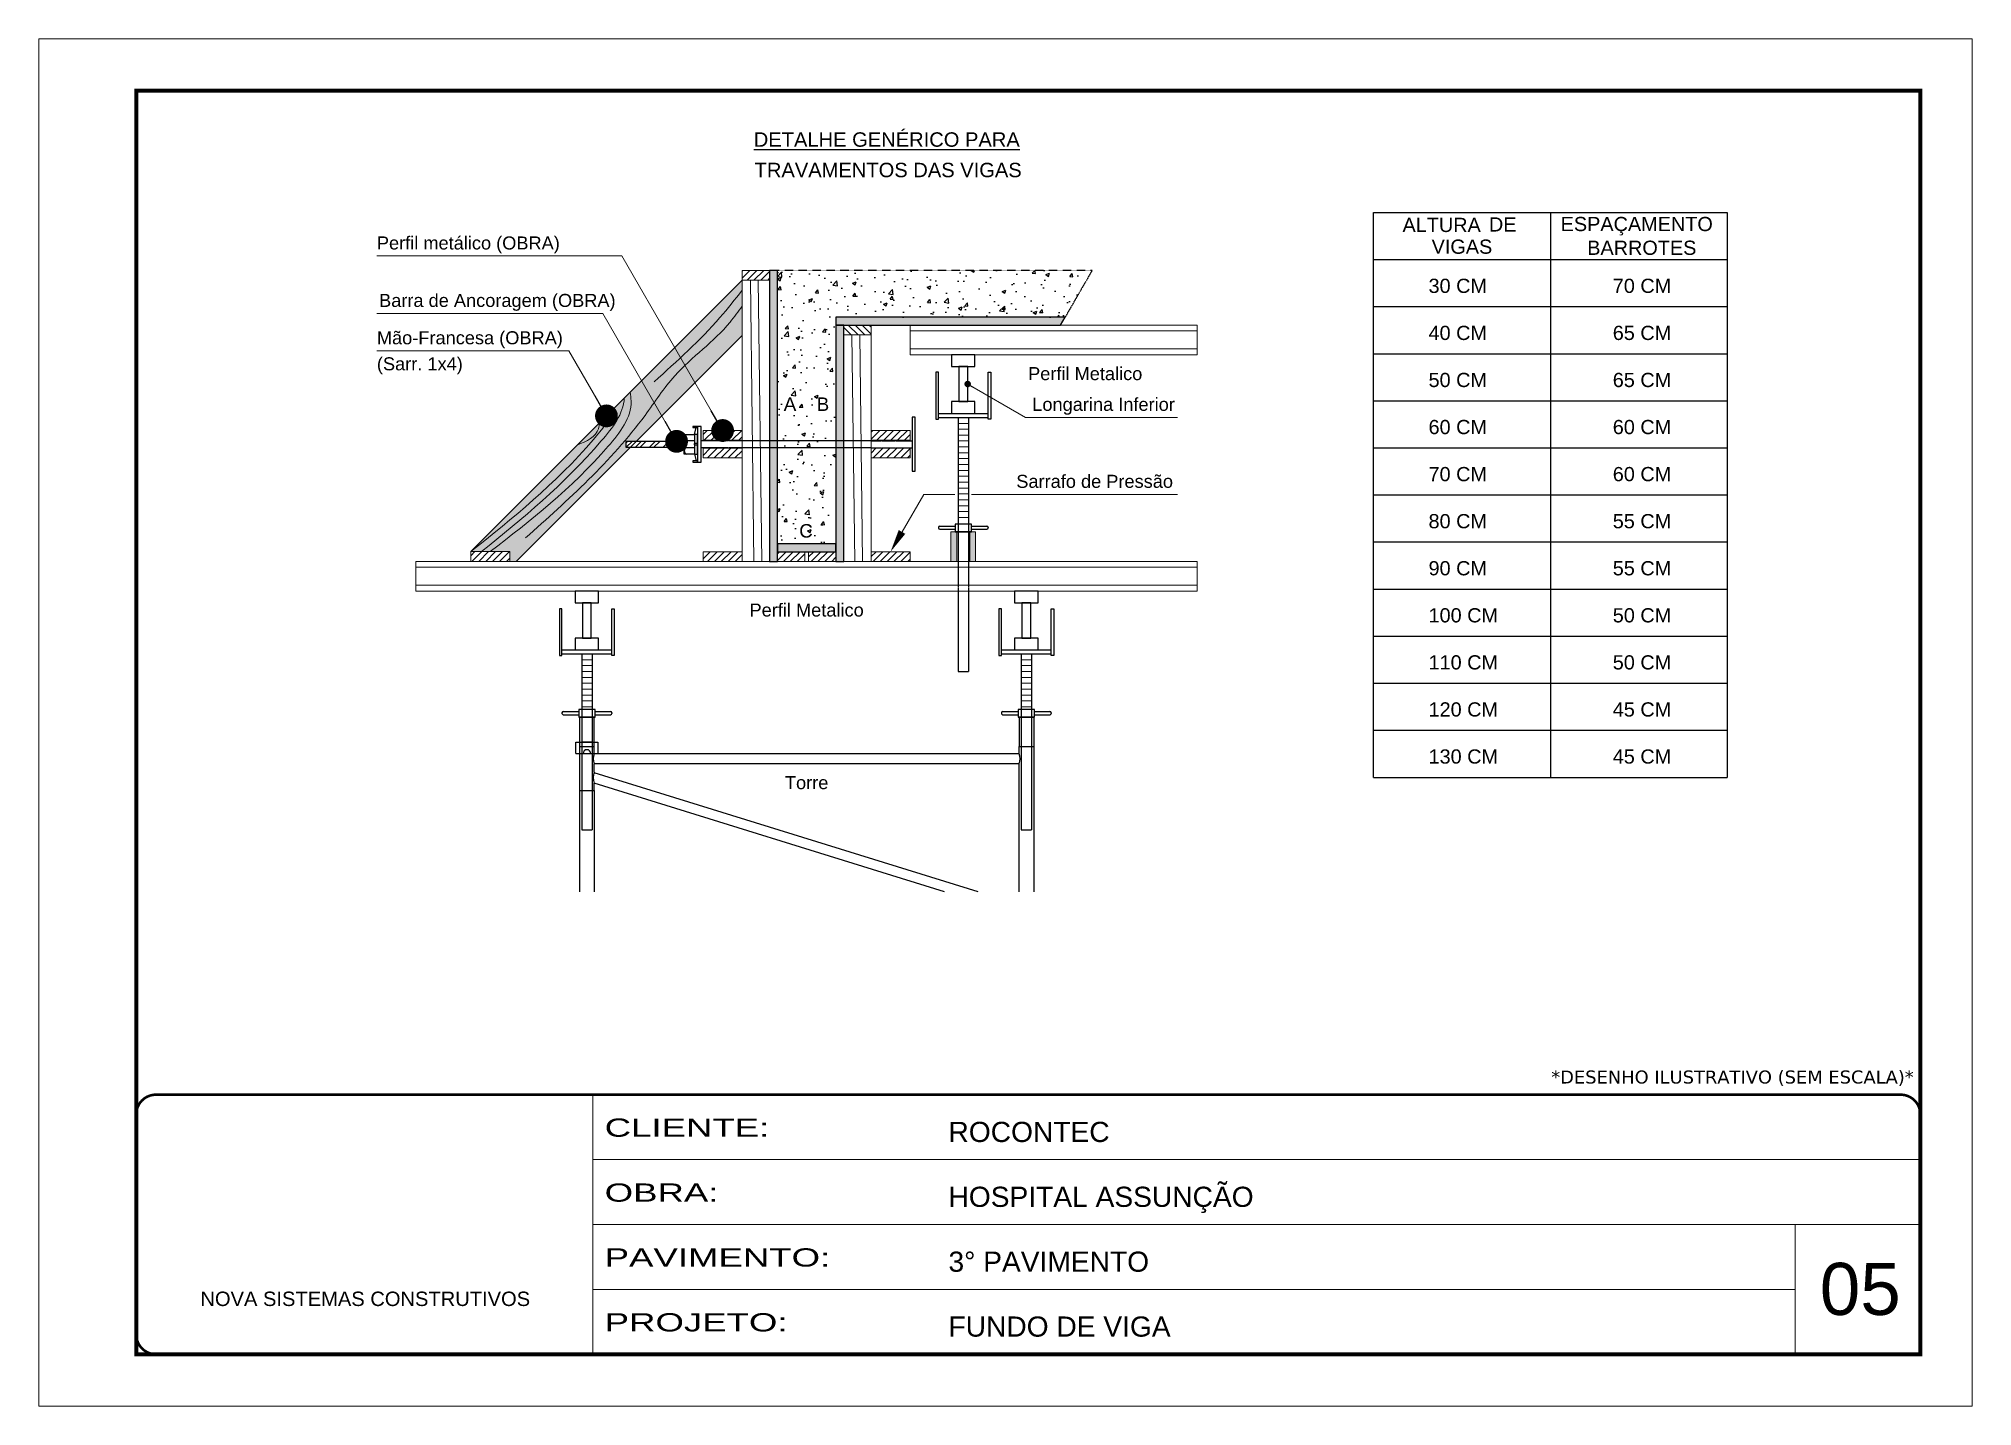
# Model space of a CAD drawing. Extents: x 2216 to 8470, y 226 to 4722.
# Drawn here: x 2216 to 3701, y 2523 to 3573 of the extents above; entities that cross this region are included whole.
import ezdxf
from ezdxf.enums import TextEntityAlignment as Align

# ---------------------------------------------------------------- set-up
doc = ezdxf.new("R2010")
doc.units = 0
for name, pattern in [('CONTINUO', [0]), ('DASHED', [0.75, 0.5, -0.25]), ('HIDDEN', [0.375, 0.25, -0.125])]:
    doc.linetypes.add(name, pattern=pattern)
doc.layers.add('BARRA DE ANCORAGEM', color=251, linetype='Continuous')
doc.layers.add('GARFOS', color=7, linetype='Continuous')
for name, color, linetype, lineweight in [('CARIMBO', 255, 'Continuous', 9), ('CONCRETO', 251, 'Continuous', 25), ('Demarcação 1', 251, 'Continuous', 9), ('Escoras', 2, 'Continuous', 25), ('Folhas', 255, 'Continuous', 9), ('Forcador', 251, 'Continuous', 25), ('Hachura', 251, 'Continuous', 9), ('Madeira', 126, 'Continuous', 18), ('Perfil Metálico', 224, 'Continuous', 18), ('SARRAFO DE PRESSAO', 251, 'DASHED', 9)]:
    doc.layers.add(name, color=color, linetype=linetype, lineweight=lineweight)
doc.layers.add('Demarcação 2', color=254, linetype='Continuous', lineweight=9, true_color=0xe0e0e0)
doc.styles.add('ARIAL', font='arial.ttf')
doc.styles.get("Standard").update_dxf_attribs({"font": 'arial.ttf'})
doc.styles.add('stylellllll', font='verdana.ttf', dxfattribs={"height": 2})
doc.styles.add('Tecnologia', font='')
doc.styles.get('Tecnologia').set_extended_font_data('Forgotten Futurist')
doc.dimstyles.new('3x', dxfattribs={"dimtxt": 10, "dimasz": 5, "dimexe": 7, "dimexo": 5, "dimgap": 4, "dimtad": 1, "dimdec": 4, "dimlfac": 0.3333333333333333, "dimdsep": 46, "dimtxsty": 'Standard', "dimblk": 'DOT', "dimcen": 0.09, "dimclrd": 1, "dimclre": 1, "dimclrt": 2, "dimadec": 0, "dimazin": 2, "dimtfac": 1, "dimtdec": 4, "dimtmove": 0, "dimatfit": 3, "dimldrblk": 'DOT', "dimfxl": 1, "dimtolj": 1, "dimtzin": 0, "dimlwd": 9, "dimlwe": 9, "dimarcsym": 0})
pattern_1 = [(45, (-2524.559175782572, 9112.80815143234), (-2.651650429449553, 2.651650429449553), [])]

msp = doc.modelspace()

# ---------------------------------------------------------------- texts
at = {"color": 0, "linetype": 'Continuous', "ltscale": 5, "style": 'ARIAL'}
for s, p in [('%%UDETALHE GENÉRICO PARA', (2867.509486351137, 3490.293018142982)), ('TRAVAMENTOS DAS VIGAS', (2868.580215117578, 3466.900714238697))]:
    msp.add_text(s, height=11.0592, dxfattribs=at).set_placement(p, align=Align.CENTER)
at = {"layer": 'CARIMBO', "style": 'ARIAL'}
for s, height, p in [('Perfil metálico (OBRA)', 10, (2475.926056179222, 3411.405704529976)), ('Barra de Ancoragem (OBRA)', 10, (2477.604258446696, 3367.288996523645)), ('Mão-Francesa (OBRA)', 10, (2475.926056179222, 3338.622240652176)), ('Longarina Inferior', 10, (2979.253464210666, 3287.513959806447)), ('Sarrafo de Pressão', 10, (2966.975238343646, 3228.401609150866)), ('05', 40, (3584.045395383004, 2593.390026694591))]:
    msp.add_text(s, height=height, dxfattribs=at).set_placement(p)
msp.add_text('(Sarr. 1x4)', height=10, dxfattribs=at).set_placement((2475.926056179222, 3328.622240652176), align=Align.TOP_LEFT)
for s, p in [('Perfil Metalico', (3019.901977133505, 3316.097965541345)), ('Perfil Metalico', (2805.962425435373, 3134.597965541345)), ('Torre', (2805.962425436043, 3002.072965541336))]:
    msp.add_text(s, height=10, dxfattribs=at).set_placement(p, align=Align.MIDDLE_CENTER)
at = {"layer": 'CARIMBO', "color": 0, "linetype": 'Continuous', "style": 'ARIAL'}
for s, p in [('A', (2793.172460906066, 3292.643528775776)), ('B', (2818.462425435373, 3292.643528775776)), ('C', (2805.502452989666, 3195.393528775783))]:
    msp.add_text(s, height=10.36799999896216, dxfattribs=at).set_placement(p, align=Align.MIDDLE_CENTER)
at = {"layer": 'CARIMBO', "style": 'stylellllll'}
msp.add_text('*DESENHO ILUSTRATIVO (SEM ESCALA)*', height=10, dxfattribs=at).set_placement((3656.185153157134, 2771.06480687428), align=Align.RIGHT)
at = {"layer": 'GARFOS', "color": 2, "ltscale": 1.5}
for s, p in [('ALTURA   ', (3263.580955303976, 3424.812840459525)), ('DE', (3329.972201087196, 3425.197543306544)), ('ESPAÇAMENTO', (3385.029395598544, 3425.508051460243)), ('VIGAS', (3285.937943106696, 3408.118460926437)), ('BARROTES', (3405.437469347035, 3407.274916577391)), ('30 CM', (3283.579019184141, 3378.044590778378)), ('70 CM', (3425.053010902517, 3378.044590778378)), ('40 CM', (3283.579019184141, 3341.908524924735)), ('65 CM', (3425.053010902517, 3341.908524924735)), ('50 CM', (3283.579019184141, 3305.772459071055)), ('65 CM', (3425.053010902517, 3305.772459071055)), ('60 CM', (3283.579019184141, 3269.636393217397)), ('60 CM', (3425.053010902517, 3269.636393217397)), ('70 CM', (3283.579019184141, 3233.50032736374)), ('60 CM', (3425.053010902517, 3233.50032736374)), ('80 CM', (3283.579019184141, 3197.364261510075)), ('55 CM', (3425.053010902517, 3197.364261510075)), ('90 CM', (3283.579019184141, 3161.22819565641)), ('55 CM', (3425.053010902517, 3161.22819565641)), ('100 CM', (3283.579019184141, 3125.092129802737)), ('50 CM', (3425.053010902517, 3125.092129802737)), ('110 CM', (3283.579019184141, 3088.956063949065)), ('50 CM', (3425.053010902517, 3088.956063949065)), ('120 CM', (3283.579019184141, 3052.819998095414)), ('45 CM', (3425.053010902517, 3052.819998095414)), ('130 CM', (3283.579019184141, 3016.683932241742)), ('45 CM', (3425.053010902517, 3016.683932241742))]:
    msp.add_text(s, height=10.91015625, dxfattribs=at).set_placement(p)

# ---------------------------------------------------------------- blocks, each defined once
blk = doc.blocks.new('9999999999')
at = {"color": 30, "linetype": 'CONTINUO'}
for p, q in [((98564.56196592061, 34230.20511460536), (98564.56196592061, 34429.44862801626)), ((98564.56196592061, 34379.63774966353), (99583.97835781069, 34379.63774966353)), ((98564.56196592061, 34329.82687131081), (99487.97835781069, 34329.82687131081)), ((99583.97835781069, 34329.82687131081), (99487.97835781069, 34329.82687131081)), ((99487.97835781069, 34329.82687131081), (99487.97835781069, 34230.20511460536)), ((98564.56196592061, 34280.01599295809), (99487.97835781069, 34280.01599295809))]:
    blk.add_line(p, q, dxfattribs=at)
at = {"color": 30, "linetype": 'CONTINUO', "const_width": 2}
blk.add_lwpolyline([(99583.97835781069, 34230.20511460536), (99583.97835781069, 34414.44862801626, 0.4142135623730951), (99568.97835781069, 34429.44862801626), (98228.97835781069, 34429.44862801626, 0.4142135623730951), (98213.97835781069, 34414.44862801626), (98213.97835781069, 34245.20511460536, 0.4142135623730951), (98228.97835781069, 34230.20511460536), (99583.97835781069, 34230.20511460536)], format="xyb", dxfattribs=at)
at = {"layer": 'Folhas'}
blk.add_lwpolyline([(98138.97835781069, 34190.20511460536), (99623.97835781069, 34190.20511460536), (99623.97835781069, 35240.20511460536), (98138.97835781069, 35240.20511460536)], close=True, dxfattribs=at)
at = {"layer": 'Folhas', "color": 30, "const_width": 3}
blk.add_lwpolyline([(98213.97835781069, 34230.20511460536), (99583.97835781069, 34230.20511460536), (99583.97835781069, 35200.20511460536), (98213.97835781069, 35200.20511460536)], close=True, dxfattribs=at)
at = {"color": 7, "linetype": 'Continuous', "ltscale": 5, "style": 'ARIAL'}
for s, height, p in [('ROCONTEC', 15.48288, (98837.6812528586, 34393.12953067552)), ('HOSPITAL ASSUNÇÃO', 15.48288, (98837.6812528586, 34343.3186523228)), ('3° PAVIMENTO', 15.48288, (98837.6812528586, 34293.50777397008)), ('NOVA SISTEMAS CONSTRUTIVOS', 11.0592, (98263.18703214588, 34267.21182737108)), ('FUNDO DE VIGA', 15.48288, (98837.6812528586, 34243.69689561735))]:
    blk.add_text(s, height=height, dxfattribs=at).set_placement(p)
at = {"layer": 'Folhas', "color": 7, "style": 'Tecnologia', "width": 1.5}
for s, p in [('CLIENTE:', (98573.65419061291, 34397.16605924374)), ('OBRA:', (98573.65419061291, 34347.31415840245)), ('PAVIMENTO:', (98573.65419061291, 34297.50328004972)), ('PROJETO:', (98573.65419061291, 34247.692401697))]:
    blk.add_text(s, height=14, dxfattribs=at).set_placement(p)
blk = doc.blocks.new('HT20CT')
at = {"layer": 'Forcador'}
for points in [[(-4, 16), (-4, 20), (4, 20), (4, 16)], [(-1.5, 4), (-1.5, 16), (1.5, 16), (1.5, 4)], [(-4, 0), (-4, 4), (4, 4), (4, 0)]]:
    blk.add_lwpolyline(points, close=True, dxfattribs=at)
blk = doc.blocks.new('_Dot')
at = {"color": 0, "linetype": 'ByBlock', "lineweight": -2}
blk.add_line((-0.5, 0), (-1, 0), dxfattribs=at)
at = {"color": 0, "linetype": 'ByBlock', "const_width": 0.5}
blk.add_lwpolyline([(-0.25, 0, 1), (0.25, 0, 1)], format="xyb", close=True, dxfattribs=at)

# ---------------------------------------------------------------- hatches: boundary and pattern name
at = {"layer": 'CONCRETO', "linetype": 'DASHED', "ltscale": 0.3}
h = msp.add_hatch(dxfattribs=at)
h.set_pattern_fill('AR-CONC', color=256, scale=4, style=0)
h.set_pattern_definition([(49.99999999999999, (-45883.55346778102, -4557.53326406079), (28.69040730403014, -2.510085399303804), [3, -33]), (355, (-45883.55346778102, -4557.53326406079), (-5.55005334452, 30.08768534800047), [2.4, -26.4]), (100.4514, (-45881.16260058104, -4557.742437660791), (23.14037526856086, 27.57758168243814), [2.549607599999977, -28.04568447999981]), (46.18420000000001, (-45883.55346778102, -4549.53326406079), (42.68964194502578, -6.620760573160723), [4.499999999999972, -49.49999999999978]), (96.63559999999997, (-45879.99599798102, -4550.084996340791), (37.38650822194813, 38.96471483601767), [3.824411519999986, -42.06851999999978]), (351.1842, (-45883.55346778102, -4549.53326406079), (37.38647780534509, 38.96474403701298), [3.6, -39.6]), (21, (-45879.55346778102, -4551.53326406079), (23.87628208473847, -16.10475562661355), [3, -33]), (326.0000000000001, (-45879.55346778102, -4551.53326406079), (9.732613276863269, 29.00600180187412), [2.4, -26.4]), (71.4514, (-45877.56377846104, -4552.875328300792), (33.6089051432596, 12.9012198683981), [2.5496076, -28.04568448]), (37.5, (-45883.55346778102, -4557.53326406079), (0.4863942126916267, 13.31575415325246), [0, -26.08, 0, -26.8, 0, -26.5]), (7.5, (-45883.55346778102, -4557.53326406079), (10.52278149768594, 15.77646847529441), [0, -15.28, 0, -25.48, 0, -10.1]), (327.5, (-45892.473467781, -4557.53326406079), (21.35289744689636, -0.902194869375192), [0, -10, 0, -31.2, 0, -41.4]), (317.5, (-45896.473467781, -4557.53326406079), (23.32744677369545, 4.004199293292706), [0, -13, 0, -20.72, 0, -29.4])])
h.paths.add_polyline_path([(2783.462425435373, 3395.393528775769), (2783.462425435373, 3185.393528775783), (2828.462425435373, 3185.393528775783), (2828.462425435402, 3359.393528775776), (3004.456479670251, 3359.393528775762), (3025.241089361054, 3395.393528775769)])
h.paths.add_polyline_path([(2811.040040715805, 3284.867528776557), (2825.884810154941, 3284.867528776557), (2825.884810154941, 3300.419528774996), (2811.040040715805, 3300.419528774996)], flags=24)
h.paths.add_polyline_path([(2785.728859269704, 3284.867528776557), (2800.616062542457, 3284.867528776557), (2800.616062542457, 3300.419528774996), (2785.728859269704, 3300.419528774996)], flags=24)
h.paths.add_polyline_path([(2797.592079184197, 3187.352317316834), (2813.412826795164, 3187.352317316834), (2813.412826795164, 3203.434740234732), (2797.592079184197, 3203.434740234732)], flags=24)
at = {"layer": 'Demarcação 1'}
for points in [[(2783.462425435373, 3395.393528775769), (2777.462425435373, 3395.393528775769), (2777.462425435373, 3171.893528775783), (2783.462425435373, 3171.893528775783)], [(3004.456479670251, 3359.393528775762), (2828.462425435402, 3359.393528775762), (2828.462425435402, 3353.393528775776), (3000.992378055122, 3353.393528775776)], [(2834.462425435373, 3353.393528775776), (2828.462425435373, 3353.393528775776), (2828.462425435373, 3171.893528775783), (2834.462425435373, 3171.893528775783)], [(2828.462425435373, 3185.393528775783), (2783.462425435373, 3185.393528775783), (2783.462425435373, 3179.393528775783), (2828.462425435373, 3179.393528775783)]]:
    msp.add_hatch(color=256, dxfattribs=at).paths.add_polyline_path(points)
at = {"layer": 'Demarcação 2'}
msp.add_hatch(color=256, dxfattribs=at).paths.add_polyline_path([(2756.462425435402, 3345.467121904576), (2756.462425435402, 3387.893528775769), (2547.979338939626, 3179.410442280021), (2578.046992956868, 3179.410442280021), (2578.046992956868, 3171.893528775783), (2582.888832306581, 3171.893528775783), (2670.679581922919, 3259.684278392115), (2667.006131448991, 3259.684278392115), (2667.006131448991, 3264.10277915951), (2675.098082690329, 3264.10277915951)])
at = {"layer": 'Hachura'}
h = msp.add_hatch(dxfattribs=at)
h.set_pattern_fill('ANSI31', color=256, scale=30, style=0)
h.set_pattern_definition(pattern_1)
h.paths.add_polyline_path([(2756.462425435402, 3395.393528775769), (2777.462425435373, 3395.393528775769), (2777.462425435373, 3387.893528775769), (2756.462425435402, 3387.893528775769)])
h = msp.add_hatch(dxfattribs=at)
h.set_pattern_fill('ANSI31', color=256, scale=30, style=0)
h.set_pattern_definition([(135, (10317.35186458714, 7668.503209052933), (2.651650429449553, 2.651650429449553), [])])
h.paths.add_polyline_path([(2834.462425435373, 3353.393528775776), (2855.462425435373, 3353.393528775776), (2855.462425435373, 3345.893528775776), (2834.462425435373, 3345.893528775776)])
h = msp.add_hatch(dxfattribs=at)
h.set_pattern_fill('ANSI31', color=256, scale=30, style=0)
h.set_pattern_definition(pattern_1)
h.paths.add_polyline_path([(2756.462425435402, 3264.900294177516), (2756.462425435402, 3272.417207681754), (2726.39477141816, 3272.417207681754), (2726.39477141816, 3264.900294177516)])
h = msp.add_hatch(dxfattribs=at)
h.set_pattern_fill('ANSI31', color=256, scale=30, style=0)
h.set_pattern_definition(pattern_1)
h.paths.add_polyline_path([(2885.530079452587, 3264.900294177524), (2885.530079452587, 3272.417207681762), (2855.462425435344, 3272.417207681762), (2855.462425435344, 3264.900294177524)])
h = msp.add_hatch(dxfattribs=at)
h.set_pattern_fill('ANSI32', color=256, scale=20, angle=90, style=0)
h.set_pattern_definition([(45.00000000000001, (11323.53380393584, -5712.435982644676), (5.303300858899107, -5.303300858899106), []), (45.00000000000001, (11323.53380393584, -5708.900448744675), (5.303300858899107, -5.303300858899106), [])])
h.paths.add_polyline_path([(2667.006131448991, 3259.684278392115), (2667.006131448991, 3264.102779159517), (2712.006131449049, 3264.102779159517), (2712.006131449049, 3259.684278392115)])
h = msp.add_hatch(dxfattribs=at)
h.set_pattern_fill('ANSI31', color=256, scale=30, style=0)
h.set_pattern_definition(pattern_1)
h.paths.add_polyline_path([(2726.39477141816, 3251.369849869791), (2756.462425435402, 3251.369849869791), (2756.462425435402, 3258.886763374029), (2726.39477141816, 3258.886763374029)])
h = msp.add_hatch(dxfattribs=at)
h.set_pattern_fill('ANSI31', color=256, scale=30, style=0)
h.set_pattern_definition(pattern_1)
h.paths.add_polyline_path([(2855.462425435344, 3251.369849869798), (2885.530079452587, 3251.369849869798), (2885.530079452587, 3258.886763374036), (2855.462425435344, 3258.886763374036)])
h = msp.add_hatch(dxfattribs=at)
h.set_pattern_fill('ANSI31', color=256, scale=30, style=0)
h.set_pattern_definition([(45, (-2702.974608261106, 9019.8013860306), (-2.651650429449553, 2.651650429449553), [])])
h.paths.add_polyline_path([(2578.046992956868, 3171.893528775783), (2578.046992956868, 3179.410442280021), (2547.979338939626, 3179.410442280021), (2547.979338939626, 3171.893528775783)])
h = msp.add_hatch(dxfattribs=at)
h.set_pattern_fill('ANSI31', color=256, scale=30, style=0)
h.set_pattern_definition(pattern_1)
h.paths.add_polyline_path([(2726.462425435402, 3171.893528775783), (2756.462425435402, 3171.893528775783), (2756.462425435402, 3179.393528775783), (2726.462425435402, 3179.393528775783)])
h = msp.add_hatch(dxfattribs=at)
h.set_pattern_fill('ANSI31', color=256, scale=30, style=0)
h.set_pattern_definition(pattern_1)
h.paths.add_polyline_path([(2783.462425435373, 3179.393528775783), (2804.462425435344, 3179.393528775783), (2804.462425435344, 3171.893528775783), (2783.462425435373, 3171.893528775783)])
h = msp.add_hatch(dxfattribs=at)
h.set_pattern_fill('ANSI31', color=256, scale=30, style=0)
h.set_pattern_definition(pattern_1)
h.paths.add_polyline_path([(2828.462425435373, 3171.893528775783), (2828.462425435373, 3179.393528775783), (2807.462425435402, 3179.393528775783), (2807.462425435402, 3171.893528775783)])
h = msp.add_hatch(dxfattribs=at)
h.set_pattern_fill('ANSI31', color=256, scale=30, style=0)
h.set_pattern_definition(pattern_1)
h.paths.add_polyline_path([(2885.462425435344, 3179.393528775783), (2855.462425435344, 3179.393528775783), (2855.462425435344, 3171.893528775783), (2885.462425435344, 3171.893528775783)])
at = {"layer": 'Perfil Metálico'}
for points in [[(2916.822908860257, 3171.893528775783), (2921.322908860257, 3171.893528775783), (2921.322908860257, 3194.693528775786), (2916.822908860257, 3194.693528775786)], [(2931.197908860257, 3171.893528775783), (2935.697908860257, 3171.893528775783), (2935.697908860257, 3194.693528775786), (2931.197908860257, 3194.693528775786)]]:
    msp.add_hatch(color=256, dxfattribs=at).paths.add_polyline_path(points)

# ---------------------------------------------------------------- linework, layer by layer
for points in [[(2783.462425435373, 3395.393528775769), (2777.462425435373, 3395.393528775769), (2777.462425435373, 3171.893528775783), (2783.462425435373, 3171.893528775783)], [(3004.456479670251, 3359.393528775762), (2828.462425435402, 3359.393528775762), (2828.462425435402, 3353.393528775776), (3000.992378055122, 3353.393528775776)], [(2834.462425435373, 3353.393528775776), (2828.462425435373, 3353.393528775776), (2828.462425435373, 3171.893528775783), (2834.462425435373, 3171.893528775783)], [(2828.462425435373, 3185.393528775783), (2783.462425435373, 3185.393528775783), (2783.462425435373, 3179.393528775783), (2828.462425435373, 3179.393528775783)]]:
    msp.add_lwpolyline(points, close=True)
at = {"layer": 'BARRA DE ANCORAGEM'}
for p, q in [((2719.890513736759, 3269.404980080361), (2721.054659378748, 3274.707181001241)), ((2722.219530432634, 3275.590881154718), (2722.219530432634, 3248.196176396878)), ((2719.890513736759, 3254.382077471228), (2721.054659378748, 3249.079876550355)), ((2855.454056117717, 3264.557073316302), (2756.462425435402, 3264.557073316295)), ((2855.454056117717, 3259.229984235257), (2756.462425435402, 3259.229984235257))]:
    msp.add_line(p, q, dxfattribs=at)
at = {"layer": 'BARRA DE ANCORAGEM', "linetype": 'HIDDEN'}
for p, q in [((2756.462425435402, 3264.557073316295), (2724.89477141816, 3264.557073316295)), ((2756.462425435402, 3259.229984235257), (2724.89477141816, 3259.229984235257)), ((2855.454056117717, 3264.557073316302), (2887.030079452587, 3264.557073316302)), ((2855.454056117717, 3259.229984235257), (2887.030079452587, 3259.229984235257))]:
    msp.add_line(p, q, dxfattribs=at)
at = {"layer": 'BARRA DE ANCORAGEM', "flags": 128}
for points in [[(2889.429898901293, 3241.091058586897), (2889.429898901293, 3282.695998964677), (2887.030079452587, 3282.695998964662), (2887.030079452587, 3241.091058586897)], [(2722.219530432576, 3275.590881154733), (2718.660589293522, 3275.590881154667), (2718.660589293522, 3274.707181001241), (2722.219530432576, 3274.707181001241)], [(2722.219530432576, 3269.404980080361), (2719.890513736759, 3269.404980080361), (2719.890513736759, 3254.382077471228), (2722.219530432576, 3254.382077471228)], [(2724.89477141816, 3248.196176396856), (2724.89477141816, 3275.590881154733), (2722.219530432576, 3275.590881154733), (2722.219530432576, 3248.196176396856)], [(2712.006131449049, 3264.102779159517), (2667.006131448991, 3264.10277915951), (2667.006131448991, 3259.684278392115), (2712.006131449049, 3259.684278392115)], [(2722.219530432576, 3249.079876550348), (2718.660589293522, 3249.079876550348), (2718.660589293522, 3248.196176396856), (2722.219530432576, 3248.196176396856)]]:
    msp.add_lwpolyline(points, close=True, dxfattribs=at)
for points in [[(2719.890513736759, 3264.544629236231), (2713.77353175596, 3264.544629236231, -0.7297960342994486), (2713.77353175596, 3269.404980080361, -0.7297960342994486)], [(2719.890513736759, 3259.242428315351), (2713.77353175596, 3259.242428315351, -0.6666666666662623), (2713.77353175596, 3264.544629236231, -0.6666666666662623)]]:
    msp.add_lwpolyline(points, format="xyb", dxfattribs=at)
for points in [[(2719.890513736759, 3254.382077471228), (2712.006131448991, 3254.382077471228), (2712.006131448991, 3269.404980080361), (2719.890513736759, 3269.404980080361)], [(2719.890513736759, 3261.451678699085), (2722.219530432576, 3261.451678699085), (2722.219530432576, 3262.335378852548), (2719.890513736759, 3262.335378852548), (2719.890513736759, 3261.451678699085), (2719.890513736759, 3262.335378852548)]]:
    msp.add_lwpolyline(points, dxfattribs=at)
at = {"layer": 'BARRA DE ANCORAGEM'}
msp.add_arc((2714.551734477606, 3256.812252893307), 2.551735107341757, 107.7563605990269, 252.2436393991144, dxfattribs=at)
at = {"layer": 'CONCRETO', "linetype": 'DASHED', "ltscale": 0.3}
for p, q in [((3025.241089361083, 3395.393528775769), (2783.462425435373, 3395.393528775769)), ((3025.241089361083, 3395.393528775776), (3004.456479670251, 3359.393528775762))]:
    msp.add_line(p, q, dxfattribs=at)
at = {"layer": 'Escoras'}
for p, q in [((2931.885408860257, 3194.693528775786), (2920.635408860257, 3194.693528775786)), ((2631.587425435984, 3052.343528775941), (2631.587425435984, 2918.249341860769)), ((2642.837425435373, 3052.343528775941), (2631.587425435373, 3052.343528775941)), ((2642.837425435373, 3029.843528775941), (2642.837425435373, 3052.343528775941)), ((2980.337425435373, 3052.343528775773), (2969.087425435373, 3052.343528775773)), ((2969.087425435373, 3052.343528775773), (2969.087425435373, 3029.843528775773)), ((2980.337425435984, 3052.343528775773), (2980.337425435984, 2918.249341860769)), ((2628.774925435373, 3033.218528775948), (2645.649925435373, 3033.218528775948)), ((2628.774925435373, 3024.443528775954), (2628.774925435373, 3033.218528775948)), ((2631.587425435373, 3029.843528775773), (2642.837425435373, 3029.843528775773)), ((2641.149925435373, 3033.196074006961), (2633.274925435373, 3033.196074006961)), ((2642.837425435373, 3024.218528775773), (2642.837425435373, 3029.843528775773)), ((2645.649925435373, 3033.218528775948), (2645.649925435373, 3024.443528775939)), ((2969.087425435373, 3029.843528775773), (2980.337425435373, 3029.843528775773)), ((2969.087425435373, 3024.218528775773), (2969.087425435373, 3029.843528775773)), ((2628.774925435373, 3024.443528775954), (2634.287425435356, 3024.443528775954)), ((2641.149925435373, 3024.163074006951), (2633.274925435373, 3024.163074006951)), ((2640.137425435362, 3024.443528775954), (2645.649925435373, 3024.443528775954)), ((2969.087425435373, 3024.218528775773), (2642.837425435373, 3024.218528775773)), ((2969.087425436683, 3016.568528775764), (2642.837425435373, 3016.568528775764)), ((2642.837425434471, 3010.213322071095), (2642.837425435373, 3016.568528775764)), ((2969.087425435373, 2918.249341860769), (2969.087425435373, 3016.568528775626)), ((2937.603479344867, 2918.249341860776), (2642.837425435373, 3009.728462043682)), ((2911.793694379772, 2918.249341860776), (2642.837425435373, 3001.718528778298)), ((2642.837425435373, 2996.093528775773), (2642.837425435373, 3001.718528778298)), ((2631.587425435373, 2996.093528775773), (2642.837425435373, 2996.093528775773)), ((2642.837425435373, 2996.093528775773), (2642.837425435373, 2918.249341860769))]:
    msp.add_line(p, q, dxfattribs=at)
for centre, radius, start, end in [((2637.212425435373, 3024.443528775954), 2.925, 0, 180), ((2650.407034180946, 3020.393528776897), 8.481132092454251, 153.1920676134327, 206.8079323891775), ((2961.517816689801, 3020.393528776897), 8.481132092454251, 333.1920676108226, 26.80793238656736), ((2652.248992743353, 3005.965925426294), 10.32559816562314, 155.7105643694458, 204.2894356477346)]:
    msp.add_arc(centre, radius, start, end, dxfattribs=at)
at = {"layer": 'Forcador', "linetype": 'Continuous'}
for p, q in [((2907.135408860257, 3285.593550543008), (2945.385408860257, 3285.593550543008)), ((2907.135408860257, 3282.443550543014), (2945.385408860257, 3282.443550543014)), ((2922.322908860257, 3282.443550543014), (2922.322908860257, 3171.893528775783)), ((2930.197908860257, 3282.443550543014), (2930.197908860257, 3171.893528775783)), ((2907.135408860257, 3198.068528775794), (2907.135408860257, 3197.618528775789)), ((2908.147908860268, 3199.081028775791), (2919.960408860268, 3199.081028775791)), ((2908.147908860268, 3196.606028775799), (2919.960408860268, 3196.606028775785)), ((2932.560408860274, 3199.081028775791), (2944.372908860274, 3199.081028775791)), ((2932.560408860274, 3196.606028775785), (2944.372908860274, 3196.606028775785)), ((2945.385408860257, 3198.068528775794), (2945.385408860257, 3197.618528775789)), ((2922.322908860257, 3149.09352877578), (2922.322908860257, 3087.443550543014)), ((2930.197908860257, 3149.09352877578), (2930.197908860257, 3087.443550543014)), ((2618.087425435373, 3104.093550543183), (2656.337425435373, 3104.093550543183)), ((2955.587425435373, 3104.093550543023), (2993.837425435373, 3104.093550543023)), ((2618.087425435373, 3100.943550543174), (2656.337425435373, 3100.943550543174)), ((2633.274925435373, 3100.943550543174), (2633.274925435373, 2965.943550543174)), ((2641.149925435373, 3100.943550543174), (2641.149925435373, 2965.943550543174)), ((2955.587425435373, 3100.943550543021), (2993.837425435373, 3100.943550543021)), ((2970.774925435373, 3100.943550543021), (2970.774925435373, 2965.943550543021)), ((2978.649925435373, 3100.943550543021), (2978.649925435373, 2965.943550543021)), ((2922.322908860257, 3087.443550543014), (2930.197908860257, 3087.443550543014)), ((2618.087425435373, 3055.718528775948), (2618.087425435373, 3055.268528775943)), ((2619.099925435356, 3056.731028775952), (2630.912425435356, 3056.731028775952)), ((2619.099925435356, 3054.256028775954), (2630.912425435356, 3054.256028775939)), ((2643.512425435391, 3056.731028775952), (2655.324925435391, 3056.731028775952)), ((2643.512425435391, 3054.256028775939), (2655.324925435391, 3054.256028775939)), ((2656.337425435373, 3055.718528775948), (2656.337425435373, 3055.268528775943)), ((2955.587425435373, 3055.718528775788), (2955.587425435373, 3055.268528775783)), ((2956.599925435356, 3056.731028775778), (2968.412425435356, 3056.731028775778)), ((2956.599925435356, 3054.256028775786), (2968.412425435356, 3054.256028775779)), ((2981.012425435391, 3056.731028775778), (2992.824925435391, 3056.731028775778)), ((2981.012425435391, 3054.256028775779), (2992.824925435391, 3054.256028775779)), ((2993.837425435373, 3055.718528775788), (2993.837425435373, 3055.268528775783)), ((2633.274925435373, 2965.943550543174), (2641.149925435373, 2965.943550543174)), ((2970.774925435373, 2965.943550543021), (2978.649925435373, 2965.943550543021))]:
    msp.add_line(p, q, dxfattribs=at)
at = {"layer": 'Forcador', "linetype": 'HIDDEN'}
for p, q in [((2922.322908860257, 3171.893528775783), (2922.322908860257, 3149.09352877578)), ((2930.197908860257, 3171.893528775783), (2930.197908860257, 3149.09352877578))]:
    msp.add_line(p, q, dxfattribs=at)
at = {"layer": 'Forcador', "linetype": 'Continuous'}
for points in [[(2905.22290886028, 3317.093550543008), (2905.22290886028, 3281.093550543008), (2907.135408860257, 3281.093550543008), (2907.135408860257, 3317.093550543008)], [(2947.297908860263, 3317.093550543008), (2947.297908860263, 3281.093550543008), (2945.385408860257, 3281.093550543008), (2945.385408860257, 3317.093550543008)], [(2919.960408860268, 3200.543528775799), (2919.960408860268, 3194.693528775794), (2932.560408860274, 3194.693528775794), (2932.560408860274, 3200.543528775799)], [(2616.174925435367, 3135.593550543183), (2616.174925435367, 3099.593550543183), (2618.087425435373, 3099.593550543183), (2618.087425435373, 3135.593550543183)], [(2658.249925435379, 3135.593550543183), (2658.249925435379, 3099.593550543183), (2656.337425435373, 3099.593550543183), (2656.337425435373, 3135.593550543183)], [(2953.674925435367, 3135.593550543023), (2953.674925435367, 3099.593550543023), (2955.587425435373, 3099.593550543023), (2955.587425435373, 3135.593550543023)], [(2995.749925435379, 3135.593550543023), (2995.749925435379, 3099.593550543023), (2993.837425435373, 3099.593550543023), (2993.837425435373, 3135.593550543023)], [(2630.912425435356, 3058.193528775954), (2630.912425435356, 3052.343528775948), (2643.512425435391, 3052.343528775948), (2643.512425435391, 3058.193528775954)], [(2968.412425435356, 3058.193528775786), (2968.412425435356, 3052.343528775788), (2981.012425435391, 3052.343528775788), (2981.012425435391, 3058.193528775786)]]:
    msp.add_lwpolyline(points, close=True, dxfattribs=at)
for centre, start, end in [((2908.147908860268, 3198.068528775794), 90, 180), ((2908.147908860268, 3197.618528775789), 180, 270), ((2944.372908860274, 3198.068528775794), 0, 90), ((2944.372908860274, 3197.618528775789), 270, 0), ((2619.099925435356, 3055.718528775948), 90, 180), ((2619.099925435356, 3055.268528775943), 180, 270), ((2655.324925435391, 3055.718528775948), 0, 90), ((2655.324925435391, 3055.268528775943), 270, 0), ((2956.599925435356, 3055.718528775788), 90, 180), ((2956.599925435356, 3055.268528775783), 180, 270), ((2992.824925435391, 3055.718528775788), 0, 90), ((2992.824925435391, 3055.268528775783), 270, 0)]:
    msp.add_arc(centre, 1.0125, start, end, dxfattribs=at)
at = {"layer": 'GARFOS', "color": 2, "ltscale": 1.5}
for p, q in [((3241.383817882426, 3006.147665856368), (3241.383817882426, 3439.780456100349)), ((3241.383817882426, 3439.780456100349), (3512.925057789635, 3439.780456100349)), ((3377.154437836002, 3439.780456100349), (3377.154437836002, 3006.147665856368)), ((3512.925057789635, 3439.780456100349), (3512.925057789635, 3006.147665856368)), ((3241.383817882426, 3403.644390246677), (3512.925057789635, 3403.644390246677)), ((3241.383817882426, 3403.644390246677), (3512.925057789635, 3403.644390246677)), ((3241.383817882426, 3367.508324393033), (3512.925057789635, 3367.508324393033)), ((3241.383817882426, 3331.372258539354), (3512.925057789635, 3331.372258539354)), ((3241.383817882426, 3295.236192685696), (3512.925057789635, 3295.236192685696)), ((3241.383817882426, 3259.100126832024), (3512.925057789635, 3259.100126832024)), ((3241.383817882426, 3222.964060978373), (3512.925057789635, 3222.964060978373)), ((3241.383817882426, 3186.827995124708), (3512.925057789635, 3186.827995124708)), ((3241.383817882426, 3150.691929271036), (3512.925057789635, 3150.691929271036)), ((3241.383817882426, 3114.555863417363), (3512.925057789635, 3114.555863417363)), ((3241.383817882426, 3078.419797563691), (3512.925057789635, 3078.419797563691)), ((3241.383817882426, 3042.283731710019), (3512.925057789635, 3042.283731710019)), ((3241.383817882426, 3006.147665856368), (3512.925057789635, 3006.147665856368))]:
    msp.add_line(p, q, dxfattribs=at)
at = {"layer": 'Hachura'}
for p, q in [((2765.48745757205, 3171.893528775783), (2762.785881142747, 3387.893528775769)), ((2771.48745757205, 3171.893528775783), (2768.785881142747, 3387.893528775769)), ((2842.96215104414, 3171.893528775783), (2840.785881142747, 3345.893528775776)), ((2848.96215104414, 3171.893528775783), (2846.785881142747, 3345.893528775776)), ((2930.197908860257, 3277.927074006786), (2922.322908860257, 3277.927074006786)), ((2930.197908860257, 3273.410574006788), (2922.322908860257, 3273.410574006788)), ((2930.197908860257, 3268.89407400679), (2922.322908860257, 3268.89407400679)), ((2930.197908860257, 3264.377574006792), (2922.322908860257, 3264.377574006792)), ((2930.197908860257, 3259.861074006795), (2922.322908860257, 3259.861074006795)), ((2930.197908860257, 3255.344574006797), (2922.322908860257, 3255.344574006797)), ((2930.197908860257, 3250.828074006799), (2922.322908860257, 3250.828074006799)), ((2930.197908860257, 3246.311574006801), (2922.322908860257, 3246.311574006801)), ((2930.197908860257, 3241.795074006803), (2922.322908860257, 3241.795074006803)), ((2930.197908860257, 3237.278574006805), (2922.322908860257, 3237.278574006805)), ((2930.197908860257, 3232.762074006807), (2922.322908860257, 3232.762074006807)), ((2930.197908860257, 3228.245574006809), (2922.322908860257, 3228.245574006809)), ((2930.197908860257, 3223.729074006811), (2922.322908860257, 3223.729074006811)), ((2930.197908860257, 3219.212574006813), (2922.322908860257, 3219.212574006813)), ((2930.197908860257, 3214.696074006816), (2922.322908860257, 3214.696074006816)), ((2930.197908860257, 3210.179574006818), (2922.322908860257, 3210.179574006818)), ((2930.197908860257, 3205.66307400682), (2922.322908860257, 3205.66307400682)), ((2641.149925435373, 3096.427074006954), (2633.274925435373, 3096.427074006954)), ((2641.149925435373, 3091.910574006956), (2633.274925435373, 3091.910574006956)), ((2978.649925435373, 3096.427074006801), (2970.774925435373, 3096.427074006801)), ((2978.649925435373, 3091.910574006803), (2970.774925435373, 3091.910574006803)), ((2641.149925435373, 3087.394074006958), (2633.274925435373, 3087.394074006958)), ((2641.149925435373, 3082.87757400696), (2633.274925435373, 3082.87757400696)), ((2641.149925435373, 3078.361074006962), (2633.274925435373, 3078.361074006962)), ((2978.649925435373, 3087.394074006805), (2970.774925435373, 3087.394074006805)), ((2978.649925435373, 3082.877574006807), (2970.774925435373, 3082.877574006807)), ((2978.649925435373, 3078.361074006809), (2970.774925435373, 3078.361074006809)), ((2641.149925435373, 3073.844574006949), (2633.274925435373, 3073.844574006949)), ((2641.149925435373, 3069.328074006952), (2633.274925435373, 3069.328074006952)), ((2641.149925435373, 3064.811574006954), (2633.274925435373, 3064.811574006954)), ((2641.149925435373, 3060.295074006956), (2633.274925435373, 3060.295074006956)), ((2978.649925435373, 3073.844574006797), (2970.774925435373, 3073.844574006797)), ((2978.649925435373, 3069.328074006799), (2970.774925435373, 3069.328074006799)), ((2978.649925435373, 3064.811574006801), (2970.774925435373, 3064.811574006801)), ((2978.649925435373, 3060.295074006803), (2970.774925435373, 3060.295074006803))]:
    msp.add_line(p, q, dxfattribs=at)
at = {"layer": 'Hachura', "color": 1}
for p, q in [((2879.212425435344, 3194.548973342009), (2895.870502486421, 3223.401609150866)), ((2895.870502486421, 3223.401609150866), (2919.822908860257, 3223.401609150866)), ((2932.697908860257, 3223.401609150866), (3090.807894251284, 3223.401609150866))]:
    msp.add_line(p, q, dxfattribs=at)
at = {"layer": 'Hachura'}
for points, knots in [([(2756.462425435402, 3380.096631942432), (2750.88626900042, 3373.011184040095), (2730.740807018598, 3347.412974412182), (2706.42432453968, 3325.628356601852), (2688.838514724081, 3309.873604817744)], [0, 0, 0, 0, 27.02094781870451, 97.62091206399077, 97.62091206399077, 97.62091206399077, 97.62091206399077]), ([(2589.943889597289, 3189.901229745772), (2622.904730680357, 3219.261860835464), (2665.426174322962, 3257.138819649873), (2707.051281524544, 3321.742788238106), (2739.061407445163, 3343.452835926477), (2753.459526190312, 3363.772821062334), (2756.462425435402, 3368.010796113433)], [0, 0, 0, 0, 131.5456656631899, 169.7017255970352, 228.6938412702256, 244.2396040894818, 244.2396040894818, 244.2396040894818, 244.2396040894818]), ([(2556.325234388645, 3179.410442280021), (2587.678926893514, 3204.888660212453), (2628.335496631426, 3237.926457722488), (2665.41605975098, 3285.3046891869), (2665.907778724188, 3297.338882064547)], [0, 0, 0, 0, 125.1825811556602, 162.3251978992898, 162.3251978992898, 162.3251978992898, 162.3251978992898]), ([(2563.013165948247, 3179.410442280021), (2594.04107282872, 3203.442769485756), (2635.050208799996, 3235.205948932011), (2673.075186900068, 3284.344399580232), (2670.764866214909, 3299.606160553303), (2670.424366470809, 3301.855469811204)], [0, 0, 0, 0, 121.3907721306536, 160.4404286483551, 167.1904828153767, 167.1904828153767, 167.1904828153767, 167.1904828153767]), ([(2547.979338939626, 3179.410442280021), (2580.21085845595, 3205.143485116276), (2619.432137896893, 3236.457021651104), (2655.128610972523, 3281.033472726084), (2658.14768370803, 3289.578787048404)], [0, 0, 0, 0, 127.7419890025806, 155.4442459493314, 155.4442459493314, 155.4442459493314, 155.4442459493314]), ([(2629.722722649025, 3261.153825989406), (2636.921872028589, 3264.315634861125), (2645.699080917894, 3268.17051485763), (2646.661484899875, 3276.727206778667), (2646.834516073581, 3278.265619413962)], [0, 0, 0, 0, 20.66359293472132, 25.19306962937832, 25.19306962937832, 25.19306962937832, 25.19306962937832])]:
    msp.add_open_spline(points, degree=3, knots=knots, dxfattribs=at)
at = {"layer": 'Hachura', "color": 1}
msp.add_solid([(2881.738332863057, 3193.090640008674), (2870.462425435344, 3179.393528775783), (2876.686518007631, 3196.007306675345)], dxfattribs=at)
at = {"layer": 'Madeira'}
for p, q in [((2756.462425435402, 3387.893528775769), (2547.979338939626, 3179.410442280021)), ((2756.462425435402, 3387.893528775769), (2756.462425435402, 3179.393528775783)), ((2756.462425435402, 3345.467121904576), (2582.888832306581, 3171.893528775783)), ((2855.462425435344, 3179.393528775783), (2855.462425435373, 3345.893528775776))]:
    msp.add_line(p, q, dxfattribs=at)
for points in [[(2756.462425435402, 3387.893528775769), (2777.462425435373, 3387.893528775769), (2777.462425435373, 3395.393528775769), (2756.462425435402, 3395.393528775769)], [(2855.462425435373, 3345.893528775776), (2834.462425435402, 3345.893528775776), (2834.462425435402, 3353.393528775776), (2855.462425435373, 3353.393528775776)], [(2726.39477141816, 3272.417207681754), (2756.462425435402, 3272.417207681754), (2756.462425435402, 3264.900294177516), (2726.39477141816, 3264.900294177516)], [(2855.462425435344, 3272.417207681762), (2885.530079452587, 3272.417207681762), (2885.530079452587, 3264.900294177524), (2855.462425435344, 3264.900294177524)], [(2726.39477141816, 3251.369849869791), (2756.462425435402, 3251.369849869791), (2756.462425435402, 3258.886763374029), (2726.39477141816, 3258.886763374029)], [(2855.462425435344, 3251.369849869798), (2885.530079452587, 3251.369849869798), (2885.530079452587, 3258.886763374036), (2855.462425435344, 3258.886763374036)], [(2547.979338939626, 3179.410442280021), (2578.046992956868, 3179.410442280021), (2578.046992956868, 3171.893528775783), (2547.979338939626, 3171.893528775783)], [(2726.462425435402, 3171.893528775783), (2756.462425435402, 3171.893528775783), (2756.462425435402, 3179.393528775783), (2726.462425435402, 3179.393528775783)], [(2804.462425435344, 3171.893528775783), (2783.462425435373, 3171.893528775783), (2783.462425435373, 3179.393528775783), (2804.462425435344, 3179.393528775783)], [(2807.462425435402, 3171.893528775783), (2828.462425435373, 3171.893528775783), (2828.462425435373, 3179.393528775783), (2807.462425435402, 3179.393528775783)], [(2885.462425435344, 3171.893528775783), (2855.462425435344, 3171.893528775783), (2855.462425435344, 3179.393528775783), (2885.462425435344, 3179.393528775783)]]:
    msp.add_lwpolyline(points, close=True, dxfattribs=at)
at = {"layer": 'Perfil Metálico'}
for p, q in [((2885.462425435373, 3348.893528775776), (3105.962425435373, 3348.893528775783)), ((2885.462425435373, 3335.093528775773), (3105.962425435373, 3335.09352877578)), ((2505.962425435373, 3167.393528775783), (3105.962425435373, 3167.393528775783)), ((2505.962425435373, 3153.59352877578), (3105.962425435373, 3153.59352877578))]:
    msp.add_line(p, q, dxfattribs=at)
for points in [[(2885.462425435373, 3330.593528775773), (3105.962425435373, 3330.59352877578), (3105.962425435373, 3353.393528775783), (2885.462425435373, 3353.393528775776)], [(2921.322908860257, 3171.893528775783), (2916.822908860257, 3171.893528775783), (2916.822908860257, 3194.693528775786), (2921.322908860257, 3194.693528775786)], [(2931.197908860257, 3171.893528775783), (2935.697908860257, 3171.893528775783), (2935.697908860257, 3194.693528775786), (2931.197908860257, 3194.693528775786)], [(2505.962425435373, 3149.09352877578), (3105.962425435373, 3149.09352877578), (3105.962425435373, 3171.893528775783), (2505.962425435373, 3171.893528775783)]]:
    msp.add_lwpolyline(points, close=True, dxfattribs=at)

# ---------------------------------------------------------------- block references
at = {"layer": 'Forcador', "linetype": 'Continuous', "xscale": -2.25, "yscale": 2.25, "zscale": 2.25}
for p in [(2926.260408860257, 3285.593550543008), (2974.712425435373, 3104.093550543023)]:
    msp.add_blockref('HT20CT', p, dxfattribs=at)
at = {"layer": 'Forcador', "xscale": -2.25, "yscale": 2.25, "zscale": 2.25}
msp.add_blockref('HT20CT', (2637.212425435373, 3104.093550543183), dxfattribs=at)
at = {"layer": 'SARRAFO DE PRESSAO', "color": 6, "linetype": 'ByBlock'}
msp.add_blockref('9999999999', (-95922.79320313534, -31666.9589275317), dxfattribs=at)

msp.set_redraw_order([(e.dxf.handle, doc.entitydb.next_handle()) for e in msp.query("TEXT MTEXT ATTDEF DIMENSION ARC_DIMENSION")])  # texts and dimensions are drawn at this point

# ---------------------------------------------------------------- leaders
msp.add_leader([(2929.635408860257, 3308.093550543008), (2973.940559652812, 3282.513959806447), (3090.807894251284, 3282.513959806447)], dimstyle='3x', override={"dimgap": 4, "dimtad": 0})
at = {"layer": 'Hachura'}
for points, override in [([(2741.428598426781, 3272.417207681754), (2664.070303703167, 3406.405704529976), (2475.926056179222, 3406.405704529976)], {"dimasz": 17.5, "dimtad": 0}), ([(2706.075853679071, 3264.102779159517), (2649.388014653207, 3362.288996523645), (2475.926056179193, 3362.288996523645)], {"dimasz": 17.5, "dimtad": 0}), ([(2652.220882187514, 3283.651985527895), (2623.37054194004, 3333.622240652183), (2475.926056179222, 3333.622240652183)], {"dimasz": 17.5, "dimgap": 4, "dimtad": 0})]:
    msp.add_leader(points, dimstyle='3x', override=override, dxfattribs=at)

doc.saveas('drawing.dxf')
